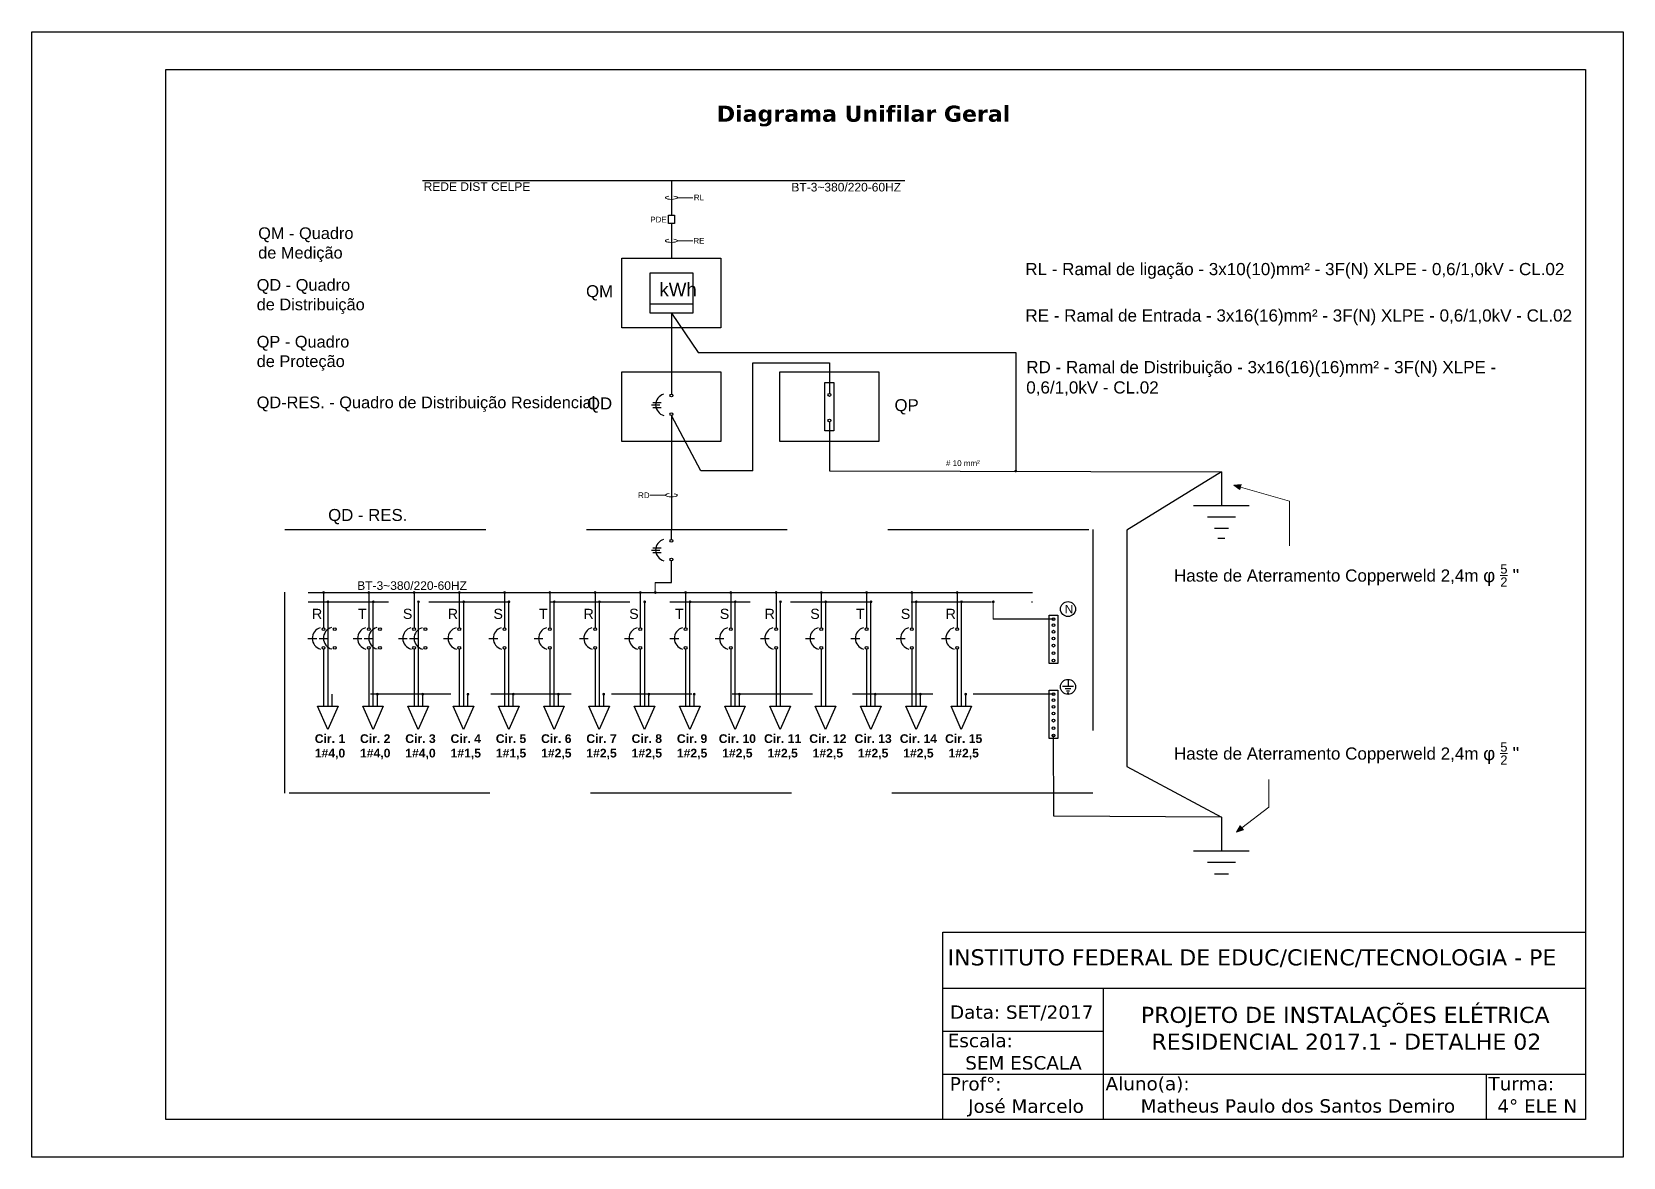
# Model space of a CAD drawing. Header units: millimetres. Extents: x 5615 to 8662, y 3122 to 4264.
# Drawn here: x 7060.3 to 7357.3, y 4045.8 to 4255.8 of the extents above; entities that cross this region are included whole.
import ezdxf

# ---------------------------------------------------------------- set-up
doc = ezdxf.new("R2010")
doc.units = ezdxf.units.MM
doc.linetypes.add('ACAD_ISO02W100', pattern=[15, 12, -3])
doc.linetypes.add('HIDDEN', pattern=[0.375, 0.25, -0.125])
doc.styles.add('ITALICC', font='italicc', dxfattribs={"height": 4})
doc.styles.get("Standard").update_dxf_attribs({"font": 'arial.ttf'})

msp = doc.modelspace()

# ---------------------------------------------------------------- texts
at = {"linetype": 'ACAD_ISO02W100', "lineweight": 13, "style": 'ITALICC'}
for s, width, insert, char_height, attachment_point in [('{\\fVerdana|b1|i0|c0|p34;Diagrama Unifilar Geral}', 1406.628, (7215.5, 4240.03), 3, 5), ('{\\fArial|b0|i0|c0|p34;REDE DIST CELPE}', 1108.9795, (7143.36, 4226.86), 1.6031, 5), ('{\\fArial|b0|i0|c0|p34;BT-3~380/220-60HZ}', 1108.9795, (7212.27, 4226.75), 1.6031, 5), ('{\\fArial|b0|i0|c0|p34;RL}', 1108.9795, (7184.78, 4224.83), 1.0688, 5), ('{\\fArial|b0|i0|c0|p34;PDE}', 1108.9795, (7177.24, 4220.71), 1.0688, 5), ('{\\fArial|b0|i0|c0|p34;QM - Quadro \\Pde Medição}', 768.646, (7102.52, 4216.02), 2.1827, 4), ('{\\fArial|b0|i0|c0|p34;RE}', 1108.9795, (7184.78, 4216.76), 1.0688, 5), ('{\\fArial|b0|i0|c0|p34;RL - Ramal de ligação - 3x10(10)mm² - 3F(N) XLPE - 0,6/1,0kV - CL.02}', 970.93, (7245.69, 4211.13), 2.2737, 4), ('{\\fArial|b0|i0|c0|p34;QD - Quadro \\Pde Distribuição}', 768.646, (7102.24, 4206.37), 2.1827, 4), ('{\\fArial|b0|i0|c0|p34;QM}', 1108.9795, (7166.23, 4207.04), 2.24, 5), ('{\\fArial|b0|i0|c0|p34;RE - Ramal de Entrada - 3x16(16)mm² - 3F(N) XLPE - 0,6/1,0kV - CL.02}', 1007.297, (7245.71, 4202.48), 2.2737, 4), ('{\\fArial|b0|i0|c0|p34;QP - Quadro \\Pde Proteção}', 768.646, (7102.24, 4195.77), 2.1827, 4), ('{\\fArial|b0|i0|c0|p34;RD - Ramal de Distribuição - 3x16(16)(16)mm² - 3F(N) XLPE - \\P0,6/1,0kV - CL.02}', 981.8903, (7245.87, 4191.08), 2.2737, 4), ('{\\fArial|b0|i0|c0|p34;QD-RES. - Quadro de Distribuição Residencial}', 643.7276, (7102.24, 4186.27), 2.1827, 4), ('{\\fArial|b0|i0|c0|p34;QD}', 1108.9795, (7166.23, 4186.1), 2.24, 5), ('{\\fArial|b0|i0|c0|p34;QP}', 1108.9795, (7223.54, 4185.77), 2.24, 5), ('\\pi-3.20627,l4.27503,t4.27503;{\\fArial|b0|i0|c0|p34;# 10 mm²}', 1108.9795, (7233.51, 4175.25), 1.0688, 5), ('{\\fArial|b0|i0|c0|p34;RD}', 1108.9795, (7174.5, 4169.27), 1.0688, 5), ('{\\fArial|b0|i0|c0|p34;QD - RES.}', 1108.9795, (7122.97, 4165.28), 2.24, 5), ('\\A1;{\\fArial|b0|i0|c0|p34;Haste de Aterramento Copperweld 2,4m \\H1.08333x;φ \\H0.7x;\\S5/2;\\H1.42857x; \\H1x;"}', 606.3039, (7273.43, 4154.29), 2.27366, 4), ('{\\fArial|b0|i0|c0|p34;BT-3~380/220-60HZ}', 1108.9795, (7131.24, 4152.4), 1.6031, 5), ('{\\fArial|b0|i0|c0|p34;R}', 28.3602, (7113.52, 4147.13), 1.9002, 5), ('{\\fArial|b0|i0|c0|p34;T}', 28.3602, (7121.96, 4147.13), 1.9002, 5), ('{\\fArial|b0|i0|c0|p34;S}', 28.3602, (7130.41, 4147.13), 1.9002, 5), ('{\\fArial|b0|i0|c0|p34;R}', 28.3602, (7138.86, 4147.13), 1.9002, 5), ('{\\fArial|b0|i0|c0|p34;S}', 28.3602, (7147.31, 4147.13), 1.9002, 5), ('{\\fArial|b0|i0|c0|p34;T}', 29.69, (7155.76, 4147.13), 1.9002, 5), ('{\\fArial|b0|i0|c0|p34;R}', 28.3602, (7164.2, 4147.13), 1.9002, 5), ('{\\fArial|b0|i0|c0|p34;S}', 28.3602, (7172.65, 4147.13), 1.9002, 5), ('{\\fArial|b0|i0|c0|p34;T}', 28.3602, (7181.1, 4147.13), 1.9002, 5), ('{\\fArial|b0|i0|c0|p34;S}', 28.3602, (7189.55, 4147.13), 1.9002, 5), ('{\\fArial|b0|i0|c0|p34;R}', 28.3602, (7198, 4147.13), 1.9002, 5), ('{\\fArial|b0|i0|c0|p34;S}', 28.3602, (7206.44, 4147.13), 1.9002, 5), ('{\\fArial|b0|i0|c0|p34;T}', 28.3602, (7214.89, 4147.13), 1.9002, 5), ('{\\fArial|b0|i0|c0|p34;S}', 28.3602, (7223.34, 4147.13), 1.9002, 5), ('{\\fArial|b0|i0|c0|p34;R}', 28.3602, (7231.78, 4147.13), 1.9002, 5), ('{\\fArial|b1|i0|c0|p34;Cir. 1\\P1#4,0}', 123.3524, (7115.92, 4122.32), 1.6241, 5), ('{\\fArial|b1|i0|c0|p34;Cir. 2\\P1#4,0}', 123.3524, (7124.36, 4122.32), 1.6241, 5), ('{\\fArial|b1|i0|c0|p34;Cir. 3\\P1#4,0}', 123.3524, (7132.81, 4122.32), 1.6241, 5), ('{\\fArial|b1|i0|c0|p34;Cir. 4\\P1#1,5}', 123.3524, (7141.26, 4122.32), 1.6241, 5), ('{\\fArial|b1|i0|c0|p34;Cir. 5\\P1#1,5}', 123.3524, (7149.71, 4122.32), 1.6241, 5), ('{\\fArial|b1|i0|c0|p34;Cir. 6\\P1#2,5}', 123.3524, (7158.16, 4122.32), 1.6241, 5), ('{\\fArial|b1|i0|c0|p34;Cir. 7\\P1#2,5}', 123.3524, (7166.6, 4122.32), 1.6241, 5), ('{\\fArial|b1|i0|c0|p34;Cir. 8\\P1#2,5}', 123.3524, (7175.05, 4122.32), 1.6241, 5), ('{\\fArial|b1|i0|c0|p34;Cir. 9\\P1#2,5}', 123.3524, (7183.5, 4122.32), 1.6241, 5), ('{\\fArial|b1|i0|c0|p34;Cir. 10\\P1#2,5}', 123.3524, (7191.95, 4122.32), 1.6241, 5), ('{\\fArial|b1|i0|c0|p34;Cir. 11\\P1#2,5}', 123.3524, (7200.4, 4122.32), 1.6241, 5), ('{\\fArial|b1|i0|c0|p34;Cir. 12\\P1#2,5}', 123.3524, (7208.84, 4122.32), 1.6241, 5), ('{\\fArial|b1|i0|c0|p34;Cir. 13\\P1#2,5}', 123.3524, (7217.29, 4122.32), 1.6241, 5), ('{\\fArial|b1|i0|c0|p34;Cir. 14\\P1#2,5}', 123.3524, (7225.74, 4122.32), 1.6241, 5), ('{\\fArial|b1|i0|c0|p34;Cir. 15\\P1#2,5}', 123.3524, (7234.19, 4122.32), 1.6241, 5), ('\\A1;{\\fArial|b0|i0|c0|p34;Haste de Aterramento Copperweld 2,4m \\H1.08333x;φ \\H0.7x;\\S5/2;\\H1.42857x; \\H1x;"}', 606.3039, (7273.43, 4121.07), 2.27366, 4)]:
    msp.add_mtext_dynamic_manual_height_columns(s, width=width, gutter_width=20, heights=[0], dxfattribs=dict(at, insert=insert, char_height=char_height, attachment_point=attachment_point))
for s, width, insert, char_height, attachment_point in [('kWh', 8.9483, (7180.89, 4207.67), 2.5, 5), ('{\\fArial|b0|i0|c0|p34;N}', 48.7919, (7253.06, 4148.81), 1.5459, 1), ('\\pi0.66329;{\\fVerdana|b0|i0|c0|p34;INSTITUTO FEDERAL DE EDUC/CIENC/TECNOLOGIA - PE}', 119.1667, (7230.52, 4084.54), 3, 1), ('{\\fVerdana|b0|i0|c0|p34;Data: SET/2017}', 27.6633, (7231.64, 4074.07), 2.5, 1), ('\\pi20.27612;{\\fVerdana|b0|i0|c0|p34;PROJETO DE INSTALAÇÕES ELÉTRICA \\P\\pi22.24657;RESIDENCIAL 2017.1 - DETALHE 02\\H1.11484x; }', 119.1667, (7246.99, 4073.81), 3, 1), ('{\\fVerdana|b0|i0|c0|p34;Escala: \\P   SEM ESCALA}', 37.9283, (7231.21, 4068.77), 2.5, 1), ('{\\fVerdana|b0|i0|c0|p34;Prof°:\\P\\pi3.41904;José Marcelo}', 28.5859, (7231.59, 4060.69), 2.5, 1), ('{\\fVerdana|b0|i0|c0|p34;Aluno(a): \\P      Matheus Paulo dos Santos Demiro}', 90, (7260.67, 4060.73), 2.5, 1), ('{\\fVerdana|b0|i0|c0|p34;Turma: \\P\\pi1.66523;4° ELE N}', 18.1743, (7332.12, 4060.72), 2.5, 1)]:
    msp.add_mtext_dynamic_manual_height_columns(s, width=width, gutter_width=12.5, heights=[0], dxfattribs=dict(insert=insert, char_height=char_height, attachment_point=attachment_point))

# ---------------------------------------------------------------- hatches: boundary and pattern name
at = {"linetype": 'ACAD_ISO02W100', "lineweight": 13}
h = msp.add_hatch(color=256, dxfattribs=at)
h.dxf.hatch_style = 1
h.paths.add_polyline_path([(7243.64, 4173.79, 1), (7244.17, 4173.79, 1)])
h = msp.add_hatch(color=256, dxfattribs=at)
h.dxf.hatch_style = 1
h.paths.add_polyline_path([(7286, 4171.26), (7285.73, 4170.33), (7284.63, 4171.15)])
h = msp.add_hatch(color=256, dxfattribs=at)
h.dxf.hatch_style = 1
h.paths.add_polyline_path([(7114.46, 4151.12, 1), (7114.99, 4151.12, 1)])
h = msp.add_hatch(color=256, dxfattribs=at)
h.dxf.hatch_style = 1
h.paths.add_polyline_path([(7115.28, 4149.39, 1), (7115.81, 4149.39, 1)])
h = msp.add_hatch(color=256, dxfattribs=at)
h.dxf.hatch_style = 1
h.paths.add_polyline_path([(7122.9, 4151.12, 1), (7123.43, 4151.12, 1)])
h = msp.add_hatch(color=256, dxfattribs=at)
h.dxf.hatch_style = 1
h.paths.add_polyline_path([(7123.73, 4149.39, 1), (7124.26, 4149.39, 1)])
h = msp.add_hatch(color=256, dxfattribs=at)
h.dxf.hatch_style = 1
h.paths.add_polyline_path([(7131.35, 4151.12, 1), (7131.88, 4151.12, 1)])
h = msp.add_hatch(color=256, dxfattribs=at)
h.dxf.hatch_style = 1
h.paths.add_polyline_path([(7132.17, 4149.39, 1), (7132.7, 4149.39, 1)])
h = msp.add_hatch(color=256, dxfattribs=at)
h.dxf.hatch_style = 1
h.paths.add_polyline_path([(7139.79, 4151.12, 1), (7140.32, 4151.12, 1)])
h = msp.add_hatch(color=256, dxfattribs=at)
h.dxf.hatch_style = 1
h.paths.add_polyline_path([(7140.62, 4149.39, 1), (7141.15, 4149.39, 1)])
h = msp.add_hatch(color=256, dxfattribs=at)
h.dxf.hatch_style = 1
h.paths.add_polyline_path([(7148.24, 4151.12, 1), (7148.77, 4151.12, 1)])
h = msp.add_hatch(color=256, dxfattribs=at)
h.dxf.hatch_style = 1
h.paths.add_polyline_path([(7149.06, 4149.39, 1), (7149.59, 4149.39, 1)])
h = msp.add_hatch(color=256, dxfattribs=at)
h.dxf.hatch_style = 1
h.paths.add_polyline_path([(7156.69, 4151.12, 1), (7157.21, 4151.12, 1)])
h = msp.add_hatch(color=256, dxfattribs=at)
h.dxf.hatch_style = 1
h.paths.add_polyline_path([(7157.51, 4149.39, 1), (7158.04, 4149.39, 1)])
h = msp.add_hatch(color=256, dxfattribs=at)
h.dxf.hatch_style = 1
h.paths.add_polyline_path([(7165.13, 4151.12, 1), (7165.66, 4151.12, 1)])
h = msp.add_hatch(color=256, dxfattribs=at)
h.dxf.hatch_style = 1
h.paths.add_polyline_path([(7165.96, 4149.39, 1), (7166.48, 4149.39, 1)])
h = msp.add_hatch(color=256, dxfattribs=at)
h.dxf.hatch_style = 1
h.paths.add_polyline_path([(7173.58, 4151.12, 1), (7174.11, 4151.12, 1)])
h = msp.add_hatch(color=256, dxfattribs=at)
h.dxf.hatch_style = 1
h.paths.add_polyline_path([(7174.4, 4149.39, 1), (7174.93, 4149.39, 1)])
h = msp.add_hatch(color=256, dxfattribs=at)
h.dxf.hatch_style = 1
h.paths.add_polyline_path([(7176.36, 4151.12, 1), (7176.89, 4151.12, 1)])
h = msp.add_hatch(color=256, dxfattribs=at)
h.dxf.hatch_style = 1
h.paths.add_polyline_path([(7182.02, 4151.12, 1), (7182.55, 4151.12, 1)])
h = msp.add_hatch(color=256, dxfattribs=at)
h.dxf.hatch_style = 1
h.paths.add_polyline_path([(7182.85, 4149.39, 1), (7183.38, 4149.39, 1)])
h = msp.add_hatch(color=256, dxfattribs=at)
h.dxf.hatch_style = 1
h.paths.add_polyline_path([(7190.47, 4151.12, 1), (7191, 4151.12, 1)])
h = msp.add_hatch(color=256, dxfattribs=at)
h.dxf.hatch_style = 1
h.paths.add_polyline_path([(7191.29, 4149.39, 1), (7191.82, 4149.39, 1)])
h = msp.add_hatch(color=256, dxfattribs=at)
h.dxf.hatch_style = 1
h.paths.add_polyline_path([(7198.91, 4151.12, 1), (7199.44, 4151.12, 1)])
h = msp.add_hatch(color=256, dxfattribs=at)
h.dxf.hatch_style = 1
h.paths.add_polyline_path([(7199.74, 4149.39, 1), (7200.27, 4149.39, 1)])
h = msp.add_hatch(color=256, dxfattribs=at)
h.dxf.hatch_style = 1
h.paths.add_polyline_path([(7207.36, 4151.12, 1), (7207.89, 4151.12, 1)])
h = msp.add_hatch(color=256, dxfattribs=at)
h.dxf.hatch_style = 1
h.paths.add_polyline_path([(7208.18, 4149.39, 1), (7208.71, 4149.39, 1)])
h = msp.add_hatch(color=256, dxfattribs=at)
h.dxf.hatch_style = 1
h.paths.add_polyline_path([(7215.8, 4151.12, 1), (7216.33, 4151.12, 1)])
h = msp.add_hatch(color=256, dxfattribs=at)
h.dxf.hatch_style = 1
h.paths.add_polyline_path([(7216.63, 4149.39, 1), (7217.16, 4149.39, 1)])
h = msp.add_hatch(color=256, dxfattribs=at)
h.dxf.hatch_style = 1
h.paths.add_polyline_path([(7224.25, 4151.12, 1), (7224.78, 4151.12, 1)])
h = msp.add_hatch(color=256, dxfattribs=at)
h.dxf.hatch_style = 1
h.paths.add_polyline_path([(7225.07, 4149.39, 1), (7225.6, 4149.39, 1)])
h = msp.add_hatch(color=256, dxfattribs=at)
h.dxf.hatch_style = 1
h.paths.add_polyline_path([(7232.7, 4151.12, 1), (7233.22, 4151.12, 1)])
h = msp.add_hatch(color=256, dxfattribs=at)
h.dxf.hatch_style = 1
h.paths.add_polyline_path([(7233.52, 4149.39, 1), (7234.05, 4149.39, 1)])
h = msp.add_hatch(color=256, dxfattribs=at)
h.dxf.hatch_style = 1
h.paths.add_polyline_path([(7239.45, 4149.39, 1), (7239.98, 4149.39, 1)])
h = msp.add_hatch(color=256, dxfattribs=at)
h.dxf.hatch_style = 1
h.paths.add_polyline_path([(7124.51, 4132.15, 1), (7125.04, 4132.15, 1)])
h = msp.add_hatch(color=256, dxfattribs=at)
h.dxf.hatch_style = 1
h.paths.add_polyline_path([(7132.96, 4132.15, 1), (7133.49, 4132.15, 1)])
h = msp.add_hatch(color=256, dxfattribs=at)
h.dxf.hatch_style = 1
h.paths.add_polyline_path([(7141.41, 4132.15, 1), (7141.93, 4132.15, 1)])
h = msp.add_hatch(color=256, dxfattribs=at)
h.dxf.hatch_style = 1
h.paths.add_polyline_path([(7149.85, 4132.15, 1), (7150.38, 4132.15, 1)])
h = msp.add_hatch(color=256, dxfattribs=at)
h.dxf.hatch_style = 1
h.paths.add_polyline_path([(7158.3, 4132.15, 1), (7158.83, 4132.15, 1)])
h = msp.add_hatch(color=256, dxfattribs=at)
h.dxf.hatch_style = 1
h.paths.add_polyline_path([(7166.74, 4132.15, 1), (7167.27, 4132.15, 1)])
h = msp.add_hatch(color=256, dxfattribs=at)
h.dxf.hatch_style = 1
h.paths.add_polyline_path([(7175.19, 4132.15, 1), (7175.72, 4132.15, 1)])
h = msp.add_hatch(color=256, dxfattribs=at)
h.dxf.hatch_style = 1
h.paths.add_polyline_path([(7183.63, 4132.15, 1), (7184.16, 4132.15, 1)])
h = msp.add_hatch(color=256, dxfattribs=at)
h.dxf.hatch_style = 1
h.paths.add_polyline_path([(7192.08, 4132.15, 1), (7192.61, 4132.15, 1)])
h = msp.add_hatch(color=256, dxfattribs=at)
h.dxf.hatch_style = 1
h.paths.add_polyline_path([(7217.42, 4132.15, 1), (7217.94, 4132.15, 1)])
h = msp.add_hatch(color=256, dxfattribs=at)
h.dxf.hatch_style = 1
h.paths.add_polyline_path([(7225.86, 4132.15, 1), (7226.39, 4132.15, 1)])
h = msp.add_hatch(color=256, dxfattribs=at)
h.dxf.hatch_style = 1
h.paths.add_polyline_path([(7234.31, 4132.15, 1), (7234.84, 4132.15, 1)])
h = msp.add_hatch(color=256, dxfattribs=at)
h.dxf.hatch_style = 1
h.paths.add_polyline_path([(7286.4, 4106.83), (7285.82, 4107.59), (7285.09, 4106.43)])

# ---------------------------------------------------------------- linework, layer by layer
at = {"ltscale": 3}
for p, q in [((7060.27, 4255.75), (7357.27, 4255.75)), ((7060.27, 4045.75), (7060.27, 4255.75)), ((7357.27, 4255.75), (7357.27, 4045.75)), ((7085.27, 4248.75), (7350.27, 4248.75)), ((7085.27, 4052.75), (7085.27, 4248.75)), ((7350.27, 4248.75), (7350.27, 4052.75)), ((7350.27, 4052.75), (7085.27, 4052.75)), ((7357.27, 4045.75), (7060.27, 4045.75))]:
    msp.add_line(p, q, dxfattribs=at)
for p, q in [((7133.17, 4228.03), (7223.19, 4228.03)), ((7179.64, 4228.03), (7179.64, 4221.56)), ((7179.64, 4220), (7179.64, 4213.53)), ((7175.67, 4203.27), (7175.67, 4210.79)), ((7175.67, 4210.79), (7183.61, 4210.79)), ((7183.61, 4210.79), (7183.61, 4203.27)), ((7183.61, 4204.95), (7175.67, 4204.95)), ((7183.61, 4203.27), (7175.67, 4203.27)), ((7179.64, 4203.27), (7179.64, 4188.15)), ((7179.64, 4203.27), (7184.63, 4195.89)), ((7184.63, 4195.89), (7243.9, 4195.89)), ((7194.85, 4173.84), (7194.85, 4193.99)), ((7194.85, 4193.99), (7209.13, 4193.99)), ((7209.13, 4193.99), (7209.13, 4188.26)), ((7243.9, 4195.89), (7243.9, 4173.78)), ((7175.92, 4186.12), (7177.48, 4186.12)), ((7176.16, 4186.57), (7177.72, 4186.57)), ((7176.16, 4185.67), (7177.72, 4185.67)), ((7179.64, 4184.15), (7179.64, 4162.87)), ((7185.16, 4173.84), (7179.64, 4184.15)), ((7209.13, 4182.94), (7209.13, 4173.84)), ((7194.85, 4173.84), (7185.16, 4173.84)), ((7209.13, 4173.84), (7282.29, 4173.67)), ((7282.29, 4173.67), (7264.63, 4162.75)), ((7282.29, 4173.67), (7282.29, 4167.35)), ((7277.09, 4167.35), (7287.5, 4167.35)), ((7279.69, 4165.26), (7284.9, 4165.26)), ((7179.64, 4161.03), (7179.64, 4162.87)), ((7264.63, 4162.75), (7264.63, 4118.65)), ((7280.99, 4163.1), (7283.6, 4163.1)), ((7281.64, 4161.25), (7282.94, 4161.25)), ((7175.92, 4159.01), (7177.48, 4159.01)), ((7176.16, 4159.46), (7177.72, 4159.46)), ((7176.16, 4158.56), (7177.72, 4158.56)), ((7179.64, 4152.96), (7179.64, 4157.03)), ((7176.63, 4152.96), (7179.64, 4152.96)), ((7111.87, 4151.12), (7247.01, 4151.12)), ((7114.72, 4151.12), (7114.72, 4144.56)), ((7115.55, 4129.93), (7115.55, 4149.39)), ((7123.17, 4151.12), (7123.17, 4144.56)), ((7123.99, 4129.93), (7123.99, 4149.39)), ((7131.61, 4151.12), (7131.61, 4144.56)), ((7132.44, 4129.93), (7132.44, 4149.39)), ((7140.06, 4151.12), (7140.06, 4144.56)), ((7140.88, 4129.93), (7140.88, 4149.39)), ((7148.5, 4151.12), (7148.5, 4144.56)), ((7149.33, 4129.93), (7149.33, 4149.39)), ((7156.95, 4151.12), (7156.95, 4144.56)), ((7157.77, 4129.93), (7157.77, 4149.39)), ((7165.4, 4151.12), (7165.4, 4144.56)), ((7166.22, 4129.93), (7166.22, 4149.39)), ((7173.84, 4151.12), (7173.84, 4144.56)), ((7174.67, 4129.93), (7174.67, 4149.39)), ((7182.29, 4151.12), (7182.29, 4144.56)), ((7183.11, 4129.93), (7183.11, 4149.39)), ((7190.73, 4151.12), (7190.73, 4144.56)), ((7191.56, 4129.93), (7191.56, 4149.39)), ((7199.18, 4151.12), (7199.18, 4144.56)), ((7200, 4129.93), (7200, 4149.39)), ((7207.62, 4151.12), (7207.62, 4144.56)), ((7208.45, 4129.93), (7208.45, 4149.39)), ((7216.07, 4151.12), (7216.07, 4144.56)), ((7216.89, 4129.93), (7216.89, 4149.39)), ((7224.51, 4151.12), (7224.51, 4144.56)), ((7225.34, 4129.93), (7225.34, 4149.39)), ((7232.96, 4151.12), (7232.96, 4144.56)), ((7233.78, 4129.93), (7233.78, 4149.39)), ((7111.79, 4142.56), (7113.44, 4142.56)), ((7113.87, 4142.56), (7115.52, 4142.56)), ((7114.72, 4140.53), (7114.72, 4129.93)), ((7120.24, 4142.56), (7121.89, 4142.56)), ((7122.32, 4142.56), (7123.97, 4142.56)), ((7123.17, 4140.53), (7123.17, 4129.93)), ((7128.68, 4142.56), (7130.33, 4142.56)), ((7130.79, 4142.56), (7132.44, 4142.56)), ((7131.61, 4140.53), (7131.61, 4129.93)), ((7137.13, 4142.56), (7138.78, 4142.56)), ((7140.06, 4140.53), (7140.06, 4129.93)), ((7145.58, 4142.56), (7147.22, 4142.56)), ((7148.5, 4140.53), (7148.5, 4129.93)), ((7154.02, 4142.56), (7155.67, 4142.56)), ((7156.95, 4140.53), (7156.95, 4129.93)), ((7162.47, 4142.56), (7164.12, 4142.56)), ((7165.4, 4140.53), (7165.4, 4129.93)), ((7170.91, 4142.56), (7172.56, 4142.56)), ((7173.84, 4140.53), (7173.84, 4129.93)), ((7179.36, 4142.56), (7181.01, 4142.56)), ((7182.29, 4140.53), (7182.29, 4129.93)), ((7187.8, 4142.56), (7189.45, 4142.56)), ((7190.73, 4140.53), (7190.73, 4129.93)), ((7196.25, 4142.56), (7197.9, 4142.56)), ((7199.18, 4140.53), (7199.18, 4129.93)), ((7204.69, 4142.56), (7206.34, 4142.56)), ((7207.62, 4140.53), (7207.62, 4129.93)), ((7213.14, 4142.56), (7214.79, 4142.56)), ((7216.07, 4140.53), (7216.07, 4129.93)), ((7221.59, 4142.56), (7223.24, 4142.56)), ((7224.51, 4140.53), (7224.51, 4129.93)), ((7230.03, 4142.56), (7231.68, 4142.56)), ((7232.96, 4140.53), (7232.96, 4129.93)), ((7253.66, 4134.92), (7253.66, 4133.65)), ((7252.62, 4133.65), (7254.71, 4133.65)), ((7253.14, 4133.24), (7254.19, 4133.24)), ((7253.4, 4132.8), (7253.92, 4132.8)), ((7253.53, 4132.43), (7253.79, 4132.43)), ((7251.03, 4109.38), (7250.96, 4124.45)), ((7264.63, 4118.65), (7282.29, 4109.21)), ((7282.29, 4109.21), (7251.03, 4109.38)), ((7282.29, 4109.21), (7282.29, 4102.89)), ((7277.09, 4102.89), (7287.5, 4102.89)), ((7279.69, 4100.8), (7284.9, 4100.8)), ((7280.99, 4098.64), (7283.6, 4098.64)), ((7230.27, 4052.75), (7230.27, 4087.75)), ((7230.27, 4087.75), (7350.27, 4087.75)), ((7350.27, 4077.25), (7230.27, 4077.25)), ((7260.27, 4052.75), (7260.27, 4077.25)), ((7230.27, 4069.25), (7260.27, 4069.25)), ((7230.27, 4061.25), (7350.27, 4061.25)), ((7331.73, 4061.25), (7331.73, 4052.75))]:
    msp.add_line(p, q)
at = {"lineweight": 13}
for p, q in [((7180.77, 4224.79), (7183.62, 4224.79)), ((7180.77, 4216.76), (7183.62, 4216.76)), ((7178.51, 4169.29), (7175.66, 4169.29))]:
    msp.add_line(p, q, dxfattribs=at)
at = {"linetype": 'ACAD_ISO02W100', "lineweight": 13}
for p, q in [((7284.63, 4171.15), (7286, 4171.26)), ((7284.63, 4171.15), (7285.73, 4170.33)), ((7285.73, 4170.33), (7286, 4171.26)), ((7295.01, 4168.17), (7285.86, 4170.8)), ((7294.98, 4159.84), (7295.01, 4168.17)), ((7176.63, 4152.96), (7176.63, 4151.12)), ((7291.14, 4116.22), (7291.14, 4111.08)), ((7291.14, 4111.08), (7286.11, 4107.21)), ((7285.09, 4106.43), (7285.82, 4107.59)), ((7285.82, 4107.59), (7286.4, 4106.83)), ((7285.09, 4106.43), (7286.4, 4106.83))]:
    msp.add_line(p, q, dxfattribs=at)
at = {"linetype": 'HIDDEN', "ltscale": 60}
for p, q in [((7111.87, 4149.39), (7247.01, 4149.39)), ((7250.96, 4146.15), (7239.72, 4146.15)), ((7250.96, 4132.15), (7116.33, 4132.15)), ((7116.33, 4129.93), (7116.33, 4132.15)), ((7124.78, 4129.93), (7124.78, 4132.15)), ((7133.22, 4129.93), (7133.22, 4132.15)), ((7141.67, 4129.93), (7141.67, 4132.15)), ((7150.12, 4129.93), (7150.12, 4132.15)), ((7158.56, 4129.93), (7158.56, 4132.15)), ((7167.01, 4129.93), (7167.01, 4132.15)), ((7175.45, 4129.93), (7175.45, 4132.15)), ((7183.9, 4129.93), (7183.9, 4132.15)), ((7192.34, 4129.93), (7192.34, 4132.15)), ((7217.68, 4129.93), (7217.68, 4132.15)), ((7226.13, 4129.93), (7226.13, 4132.15)), ((7234.57, 4129.93), (7234.57, 4132.15))]:
    msp.add_line(p, q, dxfattribs=at)
at = {"linetype": 'HIDDEN', "lineweight": 13, "ltscale": 60}
msp.add_line((7239.72, 4149.39), (7239.72, 4146.15), dxfattribs=at)
for points in [[(7179.09, 4221.56), (7180.2, 4221.56), (7180.2, 4220), (7179.09, 4220)], [(7208.3, 4190.31), (7209.95, 4190.31), (7209.95, 4181.29), (7208.3, 4181.29)], [(7250.13, 4146.88), (7251.79, 4146.88), (7251.79, 4137.85), (7250.13, 4137.85)], [(7250.13, 4132.88), (7251.79, 4132.88), (7251.79, 4123.85), (7250.13, 4123.85)], [(7117.42, 4129.93), (7115.51, 4125.56), (7113.59, 4129.93)], [(7125.87, 4129.93), (7123.95, 4125.56), (7122.03, 4129.93)], [(7134.31, 4129.93), (7132.4, 4125.56), (7130.48, 4129.93)], [(7142.76, 4129.93), (7140.84, 4125.56), (7138.92, 4129.93)], [(7151.21, 4129.93), (7149.29, 4125.56), (7147.37, 4129.93)], [(7159.65, 4129.93), (7157.73, 4125.56), (7155.82, 4129.93)], [(7168.1, 4129.93), (7166.18, 4125.56), (7164.26, 4129.93)], [(7176.54, 4129.93), (7174.62, 4125.56), (7172.71, 4129.93)], [(7184.99, 4129.93), (7183.07, 4125.56), (7181.15, 4129.93)], [(7193.43, 4129.93), (7191.52, 4125.56), (7189.6, 4129.93)], [(7201.88, 4129.93), (7199.96, 4125.56), (7198.04, 4129.93)], [(7210.32, 4129.93), (7208.41, 4125.56), (7206.49, 4129.93)], [(7218.77, 4129.93), (7216.85, 4125.56), (7214.93, 4129.93)], [(7227.22, 4129.93), (7225.3, 4125.56), (7223.38, 4129.93)], [(7235.66, 4129.93), (7233.74, 4125.56), (7231.83, 4129.93)]]:
    msp.add_lwpolyline(points, close=True)
at = {"linetype": 'HIDDEN', "ltscale": 150}
for points in [[(7170.39, 4213.53), (7188.89, 4213.53), (7188.89, 4200.53), (7170.39, 4200.53)], [(7170.39, 4192.3), (7188.89, 4192.3), (7188.89, 4179.3), (7170.39, 4179.3)], [(7199.88, 4192.3), (7218.37, 4192.3), (7218.37, 4179.3), (7199.88, 4179.3)], [(7107.52, 4162.87), (7258.28, 4162.87), (7258.28, 4113.67), (7107.52, 4113.67)]]:
    msp.add_lwpolyline(points, close=True, dxfattribs=at)
for centre, radius in [((7179.64, 4187.88), 0.264), ((7209.13, 4187.99), 0.264), ((7179.64, 4184.41), 0.264), ((7209.13, 4183.2), 0.264), ((7179.64, 4160.76), 0.264), ((7179.64, 4157.29), 0.264), ((7253.66, 4148.03), 1.4), ((7250.96, 4146.15), 0.264), ((7114.72, 4144.29), 0.264), ((7116.8, 4144.29), 0.264), ((7123.17, 4144.29), 0.264), ((7125.25, 4144.29), 0.264), ((7131.61, 4144.29), 0.264), ((7133.72, 4144.29), 0.264), ((7140.06, 4144.29), 0.264), ((7148.5, 4144.29), 0.264), ((7156.95, 4144.29), 0.264), ((7165.4, 4144.29), 0.264), ((7173.84, 4144.29), 0.264), ((7182.29, 4144.29), 0.264), ((7190.73, 4144.29), 0.264), ((7199.18, 4144.29), 0.264), ((7207.62, 4144.29), 0.264), ((7216.07, 4144.29), 0.264), ((7224.51, 4144.29), 0.264), ((7232.96, 4144.29), 0.264), ((7250.96, 4145.04), 0.264), ((7250.96, 4143.81), 0.264), ((7114.72, 4140.79), 0.264), ((7116.8, 4140.79), 0.264), ((7123.17, 4140.79), 0.264), ((7125.25, 4140.79), 0.264), ((7131.61, 4140.79), 0.264), ((7133.72, 4140.79), 0.264), ((7140.06, 4140.79), 0.264), ((7148.5, 4140.79), 0.264), ((7156.95, 4140.79), 0.264), ((7165.4, 4140.79), 0.264), ((7173.84, 4140.79), 0.264), ((7182.29, 4140.79), 0.264), ((7190.73, 4140.79), 0.264), ((7199.18, 4140.79), 0.264), ((7207.62, 4140.79), 0.264), ((7216.07, 4140.79), 0.264), ((7224.51, 4140.79), 0.264), ((7232.96, 4140.79), 0.264), ((7250.96, 4142.55), 0.264), ((7250.96, 4141.21), 0.264), ((7250.96, 4139.81), 0.264), ((7250.96, 4138.45), 0.264), ((7253.66, 4133.52), 1.4), ((7250.96, 4132.15), 0.264), ((7250.96, 4131.03), 0.264), ((7250.96, 4129.8), 0.264), ((7250.96, 4128.54), 0.264), ((7250.96, 4127.21), 0.264), ((7250.96, 4125.81), 0.264), ((7250.96, 4124.45), 0.264)]:
    msp.add_circle(centre, radius)
for centre in [(7178.77, 4186.15), (7178.77, 4159.04), (7114.69, 4142.56), (7116.77, 4142.59), (7123.14, 4142.56), (7125.22, 4142.59), (7131.58, 4142.56), (7133.69, 4142.56), (7140.03, 4142.56), (7148.47, 4142.56), (7156.92, 4142.56), (7165.37, 4142.56), (7173.81, 4142.56), (7182.26, 4142.56), (7190.7, 4142.56), (7199.15, 4142.56), (7207.59, 4142.56), (7216.04, 4142.56), (7224.48, 4142.56), (7232.93, 4142.56)]:
    msp.add_arc(centre, 2.07, 106.1004, 255.3696)
at = {"lineweight": 13}
for centre in [(7179.64, 4224.79), (7179.64, 4216.76)]:
    msp.add_ellipse(centre, major_axis=(-1.13, 0), ratio=0.270441, start_param=5.172783, end_param=10.59046, dxfattribs=at)
at = {"lineweight": 13, "extrusion": (0, 0, -1)}
msp.add_ellipse((7179.64, 4169.29), major_axis=(1.13, 0), ratio=0.270441, start_param=5.172783, end_param=10.59046, dxfattribs=at)

msp.set_redraw_order([(e.dxf.handle, doc.entitydb.next_handle()) for e in msp.query("TEXT MTEXT ATTDEF DIMENSION ARC_DIMENSION")])  # texts and dimensions are drawn at this point

doc.saveas('drawing.dxf')
